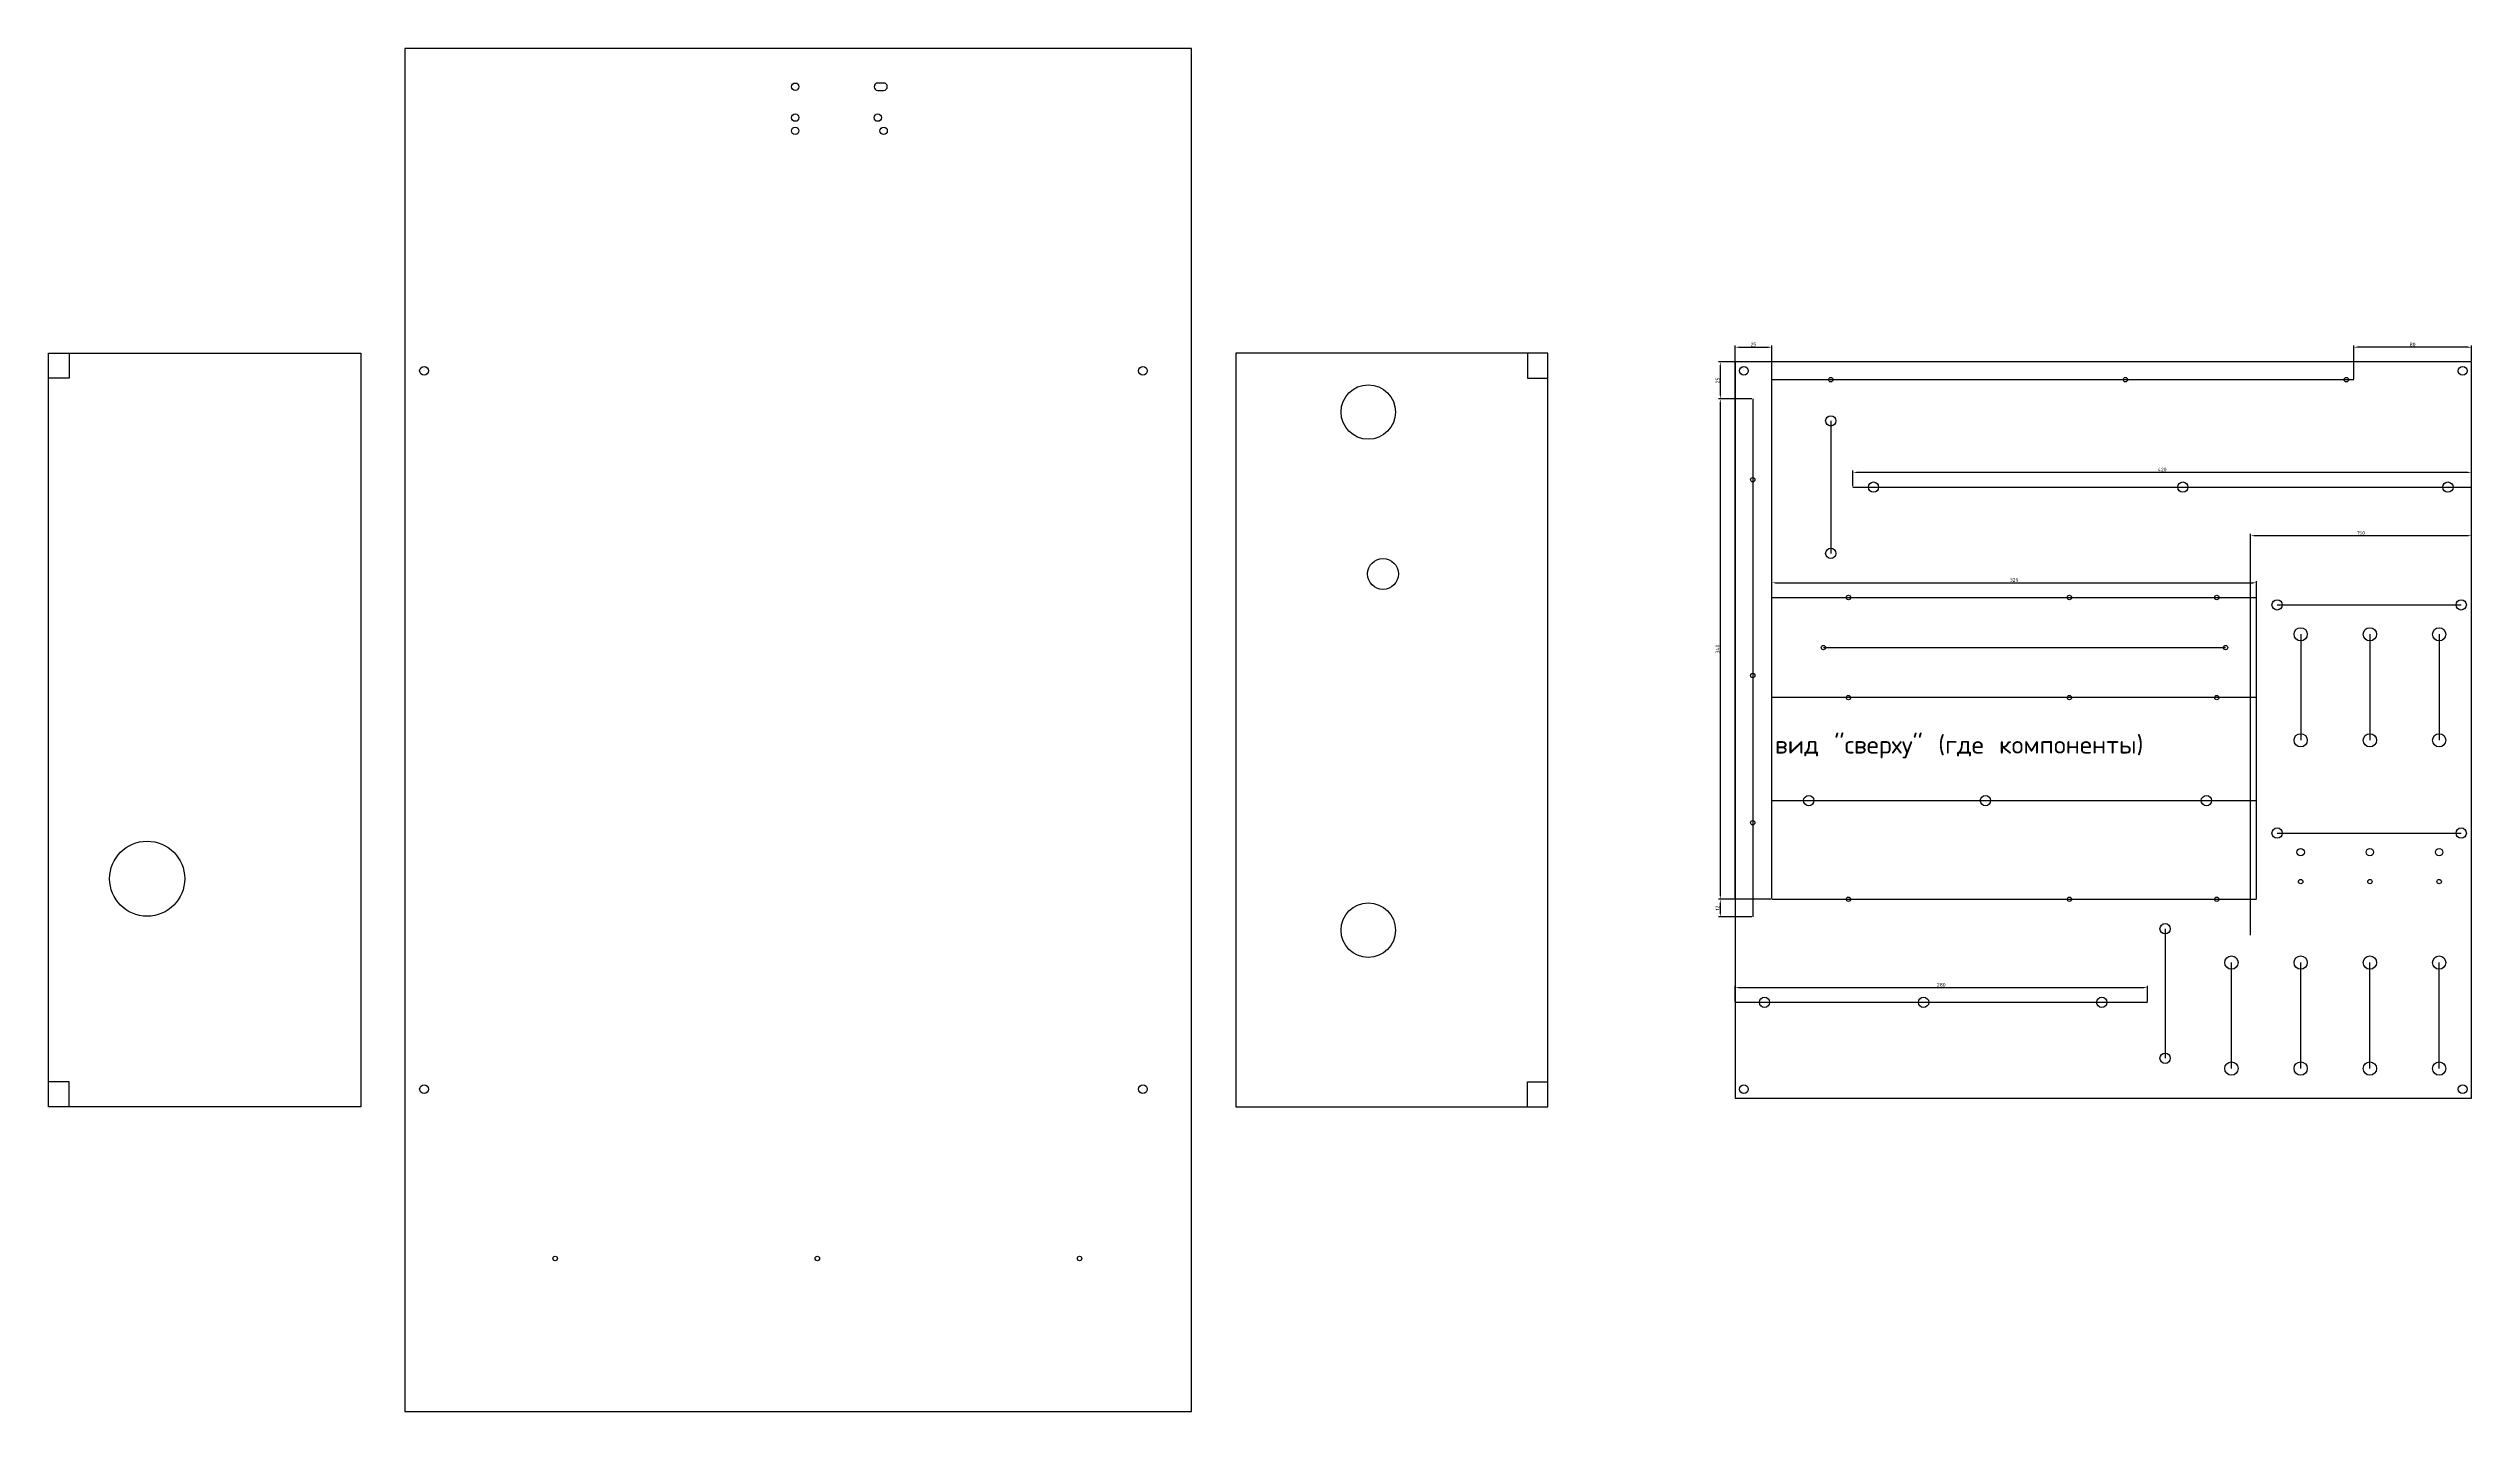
# Model space of a CAD drawing. Header units: millimetres. Extents: x -1145 to 500, y -213 to 713.
import ezdxf

# ---------------------------------------------------------------- set-up
doc = ezdxf.new("R2010")
doc.units = ezdxf.units.MM
doc.layers.add('Inscriptions', color=5, linetype='Continuous')
doc.styles.get("Standard").update_dxf_attribs({"font": 'txt.shx'})
doc.dimstyles.new('ISO-25', dxfattribs={"dimtxt": 2.5, "dimasz": 2.5, "dimexe": 1.25, "dimexo": 0.625, "dimtad": 1, "dimtxsty": 'Standard', "dimcen": 2.5, "dimadec": 0, "dimazin": 0, "dimtfac": 1, "dimtmove": 0, "dimatfit": 3, "dimfxl": 1, "dimarcsym": 0})

# ---------------------------------------------------------------- blocks, each defined once
blk = doc.blocks.new('*D97')
at = {"layer": 'Inscriptions', "color": 0, "lineweight": -2, "transparency": 16777216}
for p, q in [((0, 65.6), (0, 76.2)), ((2.5, 75), (277.5, 75)), ((280, 65.6), (280, 76.2))]:
    blk.add_line(p, q, dxfattribs=at)
at = {"layer": 'Inscriptions', "color": 0, "transparency": 16777216}
for points in [[(2.5, 75.4), (2.5, 74.6), (0, 75)], [(277.5, 75.4), (277.5, 74.6), (280, 75)]]:
    blk.add_solid(points, dxfattribs=at)
at = {"layer": 'Inscriptions', "color": 0, "transparency": 16777216, "insert": (140, 76.9), "char_height": 2.5, "attachment_point": 5}
blk.add_mtext('280', dxfattribs=at)
blk = doc.blocks.new('*D98')
at = {"layer": 'Inscriptions', "color": 0, "lineweight": -2, "transparency": 16777216}
for p, q in [((0, 135.6), (0, 511.2)), ((2.5, 510), (22.5, 510)), ((25, 135.6), (25, 511.2))]:
    blk.add_line(p, q, dxfattribs=at)
at = {"layer": 'Inscriptions', "color": 0, "transparency": 16777216}
for points in [[(2.5, 510.4), (2.5, 509.6), (0, 510)], [(22.5, 510.4), (22.5, 509.6), (25, 510)]]:
    blk.add_solid(points, dxfattribs=at)
at = {"layer": 'Inscriptions', "color": 0, "transparency": 16777216, "insert": (12.5, 511.9), "char_height": 2.5, "attachment_point": 5}
blk.add_mtext('25', dxfattribs=at)
blk = doc.blocks.new('*D99')
at = {"layer": 'Inscriptions', "color": 0, "lineweight": -2, "transparency": 16777216}
for p, q in [((25, 202.6), (25, 351.2)), ((27.5, 350), (351.5, 350)), ((354, 135.6), (354, 351.2))]:
    blk.add_line(p, q, dxfattribs=at)
at = {"layer": 'Inscriptions', "color": 0, "transparency": 16777216}
for points in [[(27.5, 350.4), (27.5, 349.6), (25, 350)], [(351.5, 350.4), (351.5, 349.6), (354, 350)]]:
    blk.add_solid(points, dxfattribs=at)
at = {"layer": 'Inscriptions', "color": 0, "transparency": 16777216, "insert": (189.5, 351.9), "char_height": 2.5, "attachment_point": 5}
blk.add_mtext('329', dxfattribs=at)
blk = doc.blocks.new('*D100')
at = {"layer": 'Inscriptions', "color": 0, "lineweight": -2, "transparency": 16777216}
for p, q in [((80, 415.6), (80, 426.2)), ((497.5, 425), (82.5, 425)), ((500, 415.6), (500, 426.2))]:
    blk.add_line(p, q, dxfattribs=at)
at = {"layer": 'Inscriptions', "color": 0, "transparency": 16777216}
for points in [[(82.5, 425.4), (82.5, 424.6), (80, 425)], [(497.5, 425.4), (497.5, 424.6), (500, 425)]]:
    blk.add_solid(points, dxfattribs=at)
at = {"layer": 'Inscriptions', "color": 0, "transparency": 16777216, "insert": (290, 426.9), "char_height": 2.5, "attachment_point": 5}
blk.add_mtext('420', dxfattribs=at)
blk = doc.blocks.new('*D101')
at = {"layer": 'Inscriptions', "color": 0, "lineweight": -2, "transparency": 16777216}
for p, q in [((420, 488.6), (420, 511.2)), ((497.5, 510), (422.5, 510)), ((500, 500.6), (500, 511.2))]:
    blk.add_line(p, q, dxfattribs=at)
at = {"layer": 'Inscriptions', "color": 0, "transparency": 16777216}
for points in [[(422.5, 510.4), (422.5, 509.6), (420, 510)], [(497.5, 510.4), (497.5, 509.6), (500, 510)]]:
    blk.add_solid(points, dxfattribs=at)
at = {"layer": 'Inscriptions', "color": 0, "transparency": 16777216, "insert": (460, 511.9), "char_height": 2.5, "attachment_point": 5}
blk.add_mtext('80', dxfattribs=at)
blk = doc.blocks.new('*D102')
at = {"layer": 'Inscriptions', "color": 0, "lineweight": -2, "transparency": 16777216}
for p, q in [((-0.6, 500), (-11.2, 500)), ((-10, 497.5), (-10, 477.5)), ((11.4, 475), (-11.2, 475))]:
    blk.add_line(p, q, dxfattribs=at)
at = {"layer": 'Inscriptions', "color": 0, "transparency": 16777216}
for points in [[(-10.4, 497.5), (-9.6, 497.5), (-10, 500)], [(-10.4, 477.5), (-9.6, 477.5), (-10, 475)]]:
    blk.add_solid(points, dxfattribs=at)
at = {"layer": 'Inscriptions', "color": 0, "transparency": 16777216, "insert": (-11.9, 487.5), "char_height": 2.5, "attachment_point": 5, "rotation": 90}
blk.add_mtext('25', dxfattribs=at)
blk = doc.blocks.new('*D103')
at = {"layer": 'Inscriptions', "color": 0, "lineweight": -2, "transparency": 16777216}
for p, q in [((24.4, 135), (-11.2, 135)), ((-10, 132.5), (-10, 125.5)), ((11.4, 123), (-11.2, 123))]:
    blk.add_line(p, q, dxfattribs=at)
at = {"layer": 'Inscriptions', "color": 0, "transparency": 16777216}
for points in [[(-10.4, 132.5), (-9.6, 132.5), (-10, 135)], [(-10.4, 125.5), (-9.6, 125.5), (-10, 123)]]:
    blk.add_solid(points, dxfattribs=at)
at = {"layer": 'Inscriptions', "color": 0, "transparency": 16777216, "insert": (-11.9, 129), "char_height": 2.5, "attachment_point": 5, "rotation": 90}
blk.add_mtext('12', dxfattribs=at)
blk = doc.blocks.new('*D104')
at = {"layer": 'Inscriptions', "color": 0, "lineweight": -2, "transparency": 16777216}
for p, q in [((11.4, 475), (-11.2, 475)), ((-10, 472.5), (-10, 137.5)), ((-0.6, 135), (-11.2, 135))]:
    blk.add_line(p, q, dxfattribs=at)
at = {"layer": 'Inscriptions', "color": 0, "transparency": 16777216}
for points in [[(-10.4, 472.5), (-9.6, 472.5), (-10, 475)], [(-10.4, 137.5), (-9.6, 137.5), (-10, 135)]]:
    blk.add_solid(points, dxfattribs=at)
at = {"layer": 'Inscriptions', "color": 0, "transparency": 16777216, "insert": (-11.9, 305), "char_height": 2.5, "attachment_point": 5, "rotation": 90}
blk.add_mtext('340', dxfattribs=at)
blk = doc.blocks.new('Insert8')
at = {"color": 0}
for p, q in [((-3296.5, 4694.7), (-3296.5, 4677.7)), ((-3296.5, 4677.7), (-3282.5, 4677.7)), ((-3296.5, 4182.7), (-3296.5, 4199.7)), ((-3296.5, 4199.7), (-3282.5, 4199.7))]:
    blk.add_line(p, q, dxfattribs=at)
blk.add_lwpolyline([(-3282.5, 4694.7), (-3494.5, 4694.7), (-3494.5, 4182.7), (-3282.5, 4182.7)], close=True, dxfattribs=at)
blk = doc.blocks.new('Insert9')
at = {"color": 0}
for p, q in [((-3067.6, 4694.6), (-3067.6, 4677.6)), ((-3067.6, 4677.6), (-3053.6, 4677.6)), ((-3067.6, 4182.6), (-3067.6, 4199.6)), ((-3067.6, 4199.6), (-3053.6, 4199.6))]:
    blk.add_line(p, q, dxfattribs=at)
blk.add_lwpolyline([(-3053.6, 4694.6), (-3265.6, 4694.6), (-3265.6, 4182.6), (-3053.6, 4182.6)], close=True, dxfattribs=at)
blk = doc.blocks.new('*D164')
at = {"layer": 'Inscriptions', "color": 0, "lineweight": -2, "transparency": 16777216}
for p, q in [((350, 110.6), (350, 383.2)), ((497.5, 382), (352.5, 382)), ((500, 250.6), (500, 383.2))]:
    blk.add_line(p, q, dxfattribs=at)
at = {"layer": 'Inscriptions', "color": 0, "transparency": 16777216}
for points in [[(352.5, 382.4), (352.5, 381.6), (350, 382)], [(497.5, 382.4), (497.5, 381.6), (500, 382)]]:
    blk.add_solid(points, dxfattribs=at)
at = {"layer": 'Inscriptions', "color": 0, "transparency": 16777216, "insert": (425, 383.9), "char_height": 2.5, "attachment_point": 5}
blk.add_mtext('150', dxfattribs=at)

msp = doc.modelspace()

# ---------------------------------------------------------------- linework, layer by layer
at = {"color": 0}
msp.add_lwpolyline([(-903, -213), (-369, -213), (-369, 713), (-903, 713)], close=True, dxfattribs=at)
msp.add_lwpolyline([(-578, 684.5, 1), (-578, 689.5), (-582, 689.5, 1), (-582, 684.5)], format="xyb", close=True)
msp.add_lwpolyline([(0, 0), (500, 0), (500, 500), (0, 500)], close=True)
for centre, radius in [((-638, 687), 2.5), ((-638, 666), 2.5), ((-638, 657), 2.5), ((-582, 666), 2.5), ((-578, 657), 2.5), ((-890, 494), 3), ((-402, 494), 3), ((6, 494), 3), ((494, 494), 3), ((-249, 466), 18.5), ((65, 488), 1.5), ((265, 488), 1.5), ((415, 488), 1.5), ((65, 460), 3.5), ((12, 420), 1.5), ((94, 415), 3.5), ((304, 415), 3.5), ((484, 415), 3.5), ((-239, 356), 10.5), ((65, 370), 3.5), ((77, 340), 1.5), ((227, 340), 1.5), ((327, 340), 1.5), ((368, 335), 3.5), ((493, 335), 3.5), ((384, 315), 4.5), ((431, 315), 4.5), ((478, 315), 4.5), ((60, 306), 1.5), ((333, 306), 1.5), ((12, 287), 1.5), ((77, 272), 1.5), ((227, 272), 1.5), ((327, 272), 1.5), ((384, 243), 4.5), ((431, 243), 4.5), ((478, 243), 4.5), ((50, 202), 3.5), ((170, 202), 3.5), ((320, 202), 3.5), ((12, 187), 1.5), ((368, 180), 3.5), ((493, 180), 3.5), ((-1078, 149), 25.5), ((384, 167), 2.5), ((431, 167), 2.5), ((478, 167), 2.5), ((384, 147), 1.5), ((431, 147), 1.5), ((478, 147), 1.5), ((-249, 114), 18.5), ((77, 135), 1.5), ((227, 135), 1.5), ((327, 135), 1.5), ((292, 115), 3.5), ((337, 92), 4.5), ((384, 92), 4.5), ((431, 92), 4.5), ((478, 92), 4.5), ((20, 65), 3.5), ((128, 65), 3.5), ((249, 65), 3.5), ((292, 27), 3.5), ((337, 20), 4.5), ((384, 20), 4.5), ((431, 20), 4.5), ((478, 20), 4.5), ((-890, 6), 3), ((-402, 6), 3), ((6, 6), 3), ((494, 6), 3), ((-801, -109), 1.5), ((-623, -109), 1.5), ((-445, -109), 1.5)]:
    msp.add_circle(centre, radius)
at = {"layer": 'Inscriptions'}
for p, q in [((25, 488), (420, 488)), ((12, 475), (12, 123)), ((80, 415), (500, 415)), ((25, 340), (354, 340)), ((354, 272), (25, 272)), ((25, 202), (354, 202)), ((25, 135), (354, 135)), ((0, 65), (280, 65))]:
    msp.add_line(p, q, dxfattribs=at)
at = {"layer": 'Inscriptions', "color": 200}
for p, q in [((65, 460), (65, 370)), ((368, 335), (493, 335)), ((60, 306), (333, 306)), ((368, 180), (493, 180)), ((292, 115), (292, 27))]:
    msp.add_line(p, q, dxfattribs=at)
at = {"layer": 'Inscriptions', "color": 1}
for p, q in [((384, 315), (384, 243)), ((431, 315), (431, 243)), ((478, 315), (478, 243)), ((337, 20), (337, 92)), ((384, 20), (384, 92)), ((431, 20), (431, 92)), ((478, 20), (478, 92))]:
    msp.add_line(p, q, dxfattribs=at)

# ---------------------------------------------------------------- block references
at = {"xscale": -1}
msp.add_blockref('Insert8', (-4427.477, -4188.679), dxfattribs=at)
msp.add_blockref('Insert9', (2926.61, -4188.622))

# ---------------------------------------------------------------- texts
at = {"layer": 'Inscriptions'}
msp.add_text('вид "сверху" (где компоненты)', height=12, dxfattribs=at).set_placement((27, 234))

# ---------------------------------------------------------------- dimensions: what is measured, and where the dimension line sits
at = {"layer": 'Inscriptions', "color": 3}
for base, p1, p2, picture, middle in [((25, 510), (0, 135), (25, 135), '*D98', (12.5, 511.875)), ((420, 510), (500, 500), (420, 488), '*D101', (460, 511.875)), ((80, 425), (500, 415), (80, 415), '*D100', (290, 426.875)), ((354, 350), (25, 202), (354, 135), '*D99', (189.5, 351.875)), ((280, 75), (0, 65), (280, 65), '*D97', (140, 76.875))]:
    dim = msp.add_linear_dim(base=base, p1=p1, p2=p2, dimstyle='ISO-25', dxfattribs=at)
    dim.commit()
    dim.dimension.update_dxf_attribs({"geometry": picture, "text_midpoint": middle})
for base, p1, p2, picture, middle in [((-10, 475), (0, 500), (12, 475), '*D102', (-11.875, 487.5)), ((-10, 135), (12, 475), (0, 135), '*D104', (-11.875, 305)), ((-10, 123), (25, 135), (12, 123), '*D103', (-11.875, 129))]:
    dim = msp.add_linear_dim(base=base, p1=p1, p2=p2, angle=90, dimstyle='ISO-25', dxfattribs=at)
    dim.commit()
    dim.dimension.update_dxf_attribs({"geometry": picture, "text_midpoint": middle})
at = {"layer": 'Inscriptions'}
dim = msp.add_linear_dim(base=(350, 382), p1=(500, 250), p2=(350, 110), dimstyle='ISO-25', dxfattribs=at)
dim.commit()
dim.dimension.update_dxf_attribs({"geometry": '*D164', "text_midpoint": (425, 383.875)})

doc.saveas('drawing.dxf')
